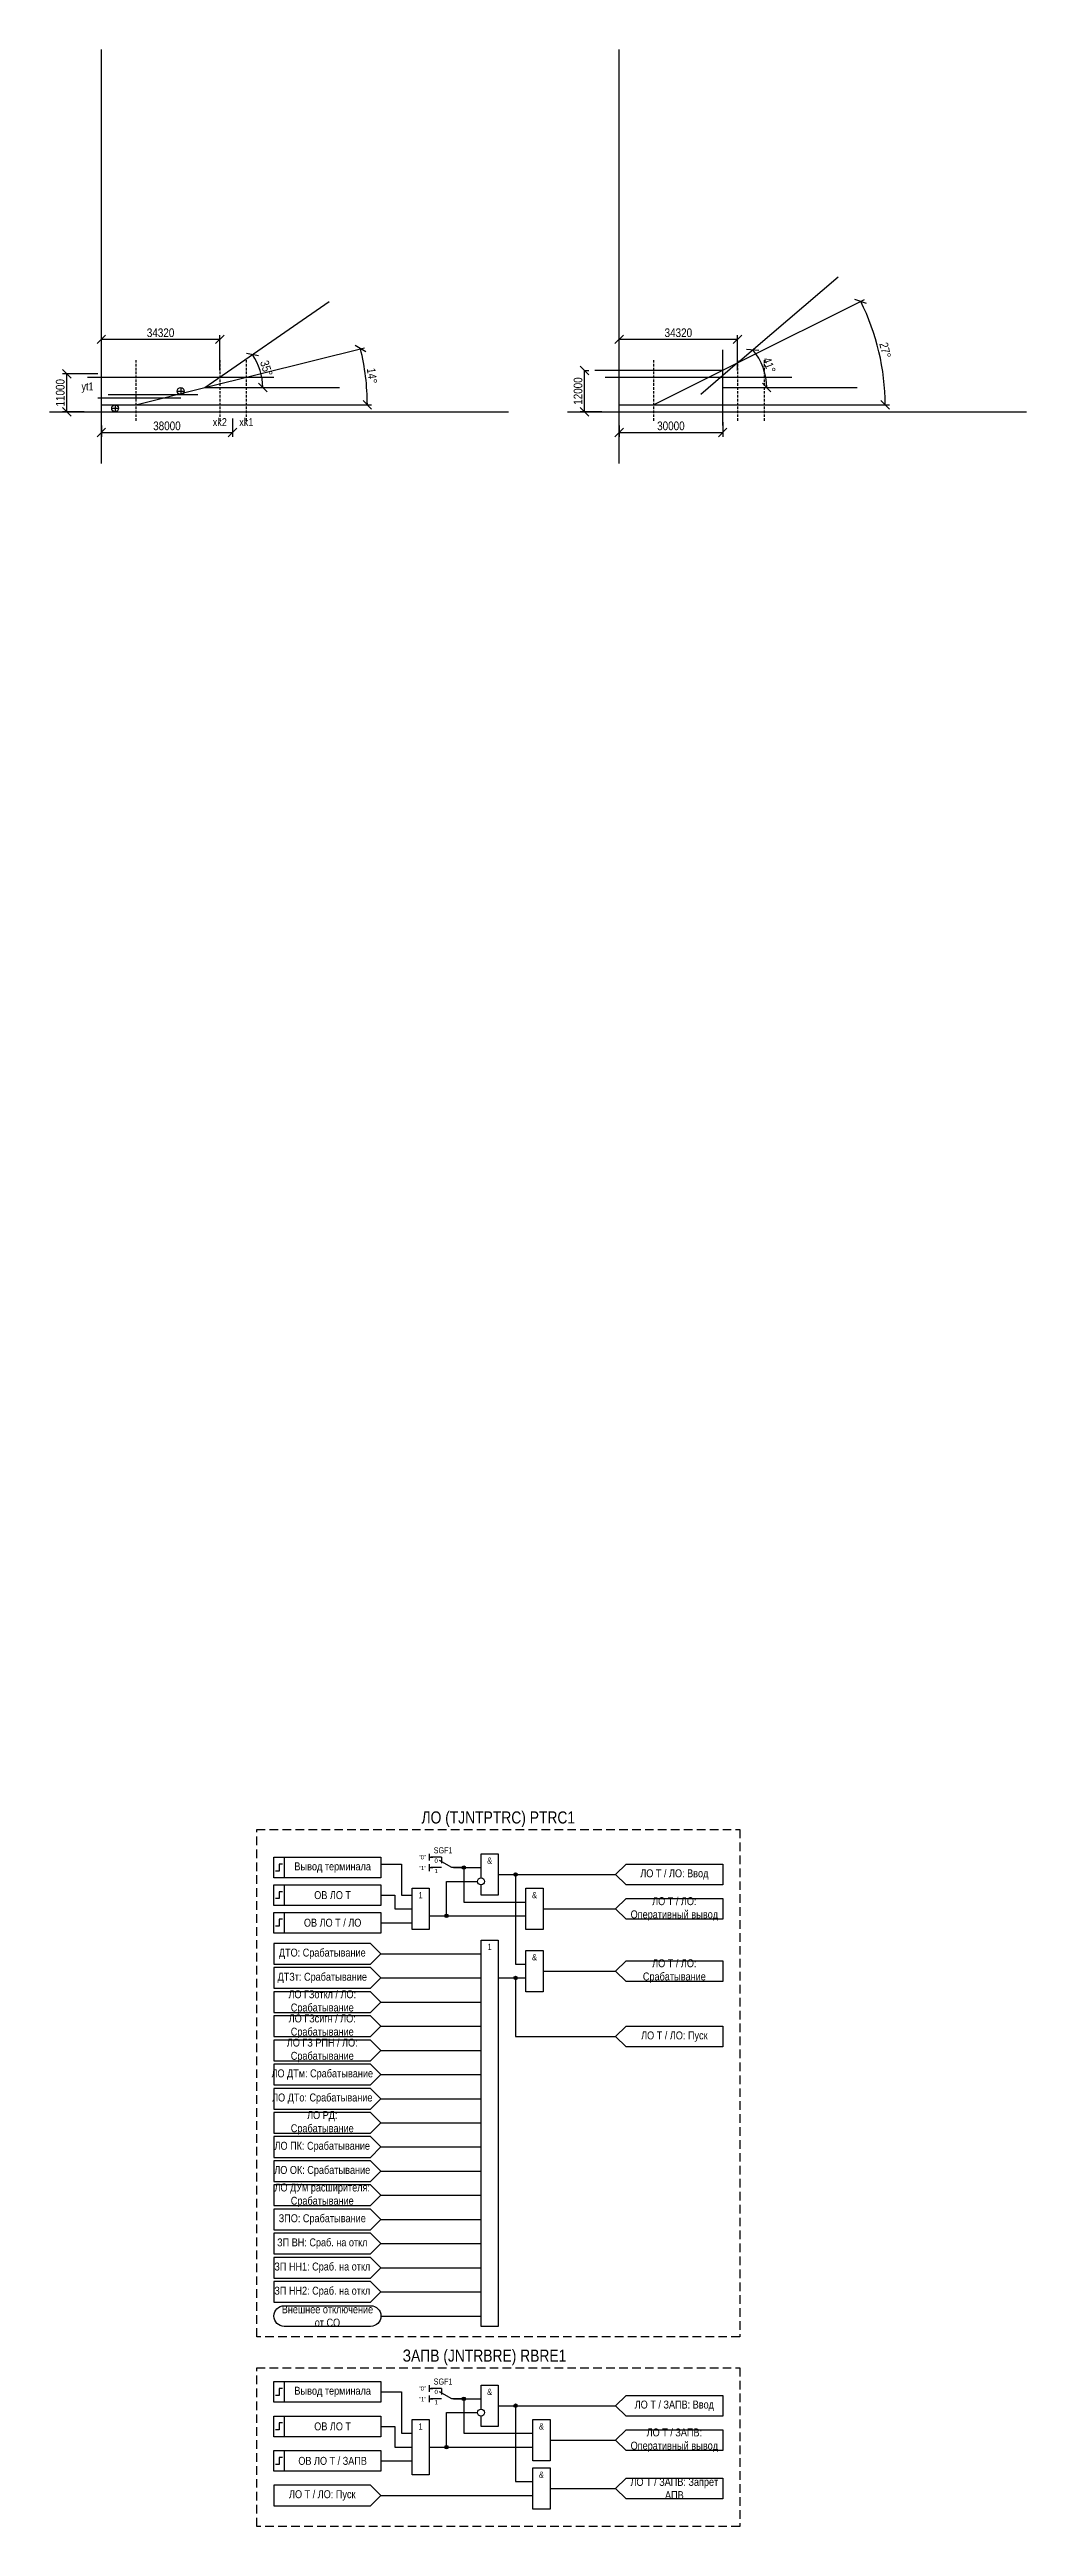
# Model space of a CAD drawing. Header units: millimetres. Extents: x 0 to 3543, y -1008 to 626.
# Drawn here: x 3260 to 3543, y -178 to 540 of the extents above; entities that cross this region are included whole.
import ezdxf
from ezdxf.enums import TextEntityAlignment as Align

# ---------------------------------------------------------------- set-up
doc = ezdxf.new("R2010")
doc.units = ezdxf.units.MM
doc.linetypes.add('штриховая2', pattern=[0.375, 0.25, -0.125])
doc.layers.add('TEXT', color=7, linetype='Continuous', lineweight=25)
doc.layers.add('Основная', color=7, linetype='Continuous')
doc.styles.add('2.5_Gost_RD', font='ARIALN.TTF', dxfattribs={"height": 2.5})
doc.styles.add('3.5_Gost_RD', font='ARIALN.TTF', dxfattribs={"height": 3.5})
doc.styles.add('Вывод', font='ARIALN.TTF', dxfattribs={"height": 2.5})
doc.styles.add('Компонент', font='ARIALN.TTF', dxfattribs={"height": 3.5})
doc.dimstyles.new('Gost_RD_1-1000', dxfattribs={"dimtxt": 2.5, "dimasz": 2.5, "dimexe": 1.25, "dimexo": 0, "dimtad": 1, "dimdec": 0, "dimlfac": 1000, "dimtxsty": '2.5_Gost_RD', "dimblk": 'OBLIQUE', "dimcen": 2.5, "dimadec": 0, "dimazin": 0, "dimtfac": 1, "dimtdec": 0, "dimtmove": 0, "dimatfit": 3, "dimfxl": 1, "dimarcsym": 0})

msp = doc.modelspace()

# ---------------------------------------------------------------- texts
at = {"color": 30, "ltscale": 100, "attachment_point": 5, "style": '3.5_Gost_RD'}
for s, insert, char_height, width in [('\\pt71.3;yt1', (3271, 442), 2.3, 250), ('\\pt71.3;xk2', (3309.32, 432), 2.3, 250), ('\\pt71.3;xk1', (3317, 432), 2.3, 250), ('ЛО (TJNTPTRC) {\\C6;PTRC1}', (3390, 27), 3.5, 140), ('ЗАПВ (JNTRBRE) {\\C6;RBRE1}', (3386, -129), 3.5, 140)]:
    msp.add_mtext(s, dxfattribs=dict(at, insert=insert, char_height=char_height, width=width))
at = {"color": 0, "ltscale": 100, "insert": (3342, 13), "char_height": 2.3, "width": 28, "attachment_point": 5, "style": '2.5_Gost_RD'}
msp.add_mtext('{\\C256;Вывод терминала}', dxfattribs=at)
at = {"ltscale": 100, "attachment_point": 5, "style": '2.5_Gost_RD'}
for s, insert, char_height, width in [('&', (3387.5, 15), 1.8, 5), ('1', (3367.5, 5), 1.8, 5), ('&', (3400.5, 5), 1.8, 5), ('1', (3387.5, -10), 1.8, 5), ('&', (3400.5, -13), 1.8, 5), ('ЛО ПК: Срабатывание', (3339, -68), 2.3, 26.231795), ('ЛО ОК: Срабатывание', (3339, -75), 2.3, 26.392539), ('ЛО ДУм расширителя: Срабатывание', (3339, -82), 2.3, 37.453684), ('ЗПО: Срабатывание', (3339, -89), 2.3, 28), ('Внешнее отключение от СО', (3340.5, -117), 2.3, 28.914254), ('Вывод терминала', (3342, -139), 2.3, 28), ('&', (3387.5, -139), 1.8, 5), ('1', (3367.5, -149), 1.8, 5), ('&', (3402.5, -149), 1.8, 5), ('&', (3402.5, -163), 1.8, 5)]:
    msp.add_mtext(s, dxfattribs=dict(at, insert=insert, char_height=char_height, width=width))
at = {"ltscale": 100, "char_height": 1.25, "attachment_point": 1, "style": '3.5_Gost_RD'}
for insert in [(3367, 13.4962), (3367, -140.5038)]:
    msp.add_mtext_dynamic_manual_height_columns('"1"', width=2, gutter_width=17.5, heights=[0], dxfattribs=dict(at, insert=insert))
at = {"layer": 'TEXT', "ltscale": 100, "char_height": 2.3, "width": 28, "attachment_point": 5, "style": '2.5_Gost_RD'}
for s, insert in [('ЛО Т / ЛО: Ввод', (3441, 11)), ('ОВ ЛО Т', (3342, 5)), ('ЛО Т / ЛО: Оперативный вывод', (3441, 1)), ('ЛО Т / ЛО: Срабатывание', (3441, -17)), ('ЛО ГЗоткл / ЛО: Срабатывание', (3339, -26)), ('ЛО ГЗсигн / ЛО: Срабатывание', (3339, -33)), ('ЛО Т / ЛО: Пуск', (3441, -36)), ('ЛО ГЗ РПН / ЛО: Срабатывание', (3339, -40)), ('ЗП ВН: Сраб. на откл', (3339, -96)), ('ЗП НН1: Сраб. на откл', (3339, -103)), ('ЗП НН2: Сраб. на откл', (3339, -110)), ('ЛО Т / ЗАПВ: Ввод', (3441, -143)), ('ОВ ЛО Т', (3342, -149)), ('ЛО Т / ЗАПВ: Оперативный вывод', (3441, -153)), ('ЛО Т / ЗАПВ: Запрет АПВ', (3441, -167)), ('ЛО Т / ЛО: Пуск', (3339, -169))]:
    msp.add_mtext(s, dxfattribs=dict(at, insert=insert))
at = {"layer": 'TEXT', "color": 0, "ltscale": 100, "char_height": 2.3, "attachment_point": 5, "style": '2.5_Gost_RD'}
for s, insert, width in [('{\\C256;ОВ ЛО Т / ЛО}', (3342, -3), 28), ('{\\C256;ЛО ДТм: Срабатывание}', (3339, -47), 28), ('{\\C256;ЛО ДТо: Срабатывание}', (3339, -54), 28), ('{\\C256;ЛО РД: Срабатывание}', (3339, -61), 24.790853)]:
    msp.add_mtext(s, dxfattribs=dict(at, insert=insert, width=width))
at = {"layer": 'Основная', "color": 0, "ltscale": 100, "char_height": 2.3, "width": 28, "attachment_point": 5, "style": '2.5_Gost_RD'}
for s, insert in [('{\\C256;ДТО: Срабатывание}', (3339, -12)), ('{\\C256;ДТЗт: Срабатывание}', (3339, -19)), ('{\\C256;ОВ ЛО Т / ЗАПВ}', (3342, -159))]:
    msp.add_mtext(s, dxfattribs=dict(at, insert=insert))

# ---------------------------------------------------------------- blocks, each defined once
blk = doc.blocks.new('_Oblique')
at = {"color": 0, "linetype": 'ByBlock', "lineweight": -2}
blk.add_line((-0.5, -0.5), (0.5, 0.5), dxfattribs=at)
blk = doc.blocks.new('*D1027')
at = {"color": 0, "lineweight": -2, "ltscale": 100, "transparency": 16777216}
for p, q in [((3305, 442), (3351.27, 453.57)), ((3285, 437), (3353.31, 437))]:
    blk.add_line(p, q, dxfattribs=at)
blk.add_arc((3285, 437), 67.06, 360, 14.03624, dxfattribs=at)
at = {"layer": 'Defpoints', "color": 0, "ltscale": 100, "transparency": 16777216}
for p in [(3305, 442), (3351.84, 442.47), (3275, 437), (3285, 437), (3285, 437)]:
    blk.add_point(p, dxfattribs=at)
at = {"color": 0, "lineweight": -2, "ltscale": 100, "transparency": 16777216, "xscale": 2.5, "yscale": 2.5, "zscale": 2.5}
for p, rotation in [((3350.06, 453.26), 104.0362434679265), ((3352.06, 437), 269.9999999999999)]:
    blk.add_blockref('_Oblique', p, dxfattribs=dict(at, rotation=rotation))
at = {"color": 0, "ltscale": 100, "transparency": 16777216, "insert": (3353.42, 445.42), "char_height": 2.5, "attachment_point": 5, "rotation": 277.01812, "style": '2.5_Gost_RD'}
blk.add_mtext('14°', dxfattribs=at)
blk = doc.blocks.new('*D1028')
at = {"color": 0, "lineweight": -2, "ltscale": 100, "transparency": 16777216}
blk.add_arc((3305, 442), 16.76, 0, 34.77783, dxfattribs=at)
at = {"layer": 'Defpoints', "color": 0, "ltscale": 100, "transparency": 16777216}
for p in [(3341, 467), (3321.42, 445.37), (3305, 442), (3305, 442), (3344, 442)]:
    blk.add_point(p, dxfattribs=at)
at = {"color": 0, "lineweight": -2, "ltscale": 100, "transparency": 16777216, "xscale": 2.5, "yscale": 2.5, "zscale": 2.5}
for p, rotation in [((3318.77, 451.56), 124.7778313663641), ((3321.76, 442), 270.0000000000001)]:
    blk.add_blockref('_Oblique', p, dxfattribs=dict(at, rotation=rotation))
at = {"color": 0, "ltscale": 100, "transparency": 16777216, "insert": (3322.81, 447.58), "char_height": 2.5, "attachment_point": 5, "rotation": 287.38892, "style": '2.5_Gost_RD'}
blk.add_mtext('35°', dxfattribs=at)
blk = doc.blocks.new('*D1029')
at = {"color": 0, "lineweight": -2, "ltscale": 100, "transparency": 16777216}
for p, q in [((3275, 431), (3275, 427.75)), ((3313, 433), (3313, 427.75)), ((3275, 429), (3313, 429))]:
    blk.add_line(p, q, dxfattribs=at)
at = {"layer": 'Defpoints', "color": 0, "ltscale": 100, "transparency": 16777216}
for p in [(3275, 431), (3313, 433), (3313, 429)]:
    blk.add_point(p, dxfattribs=at)
at = {"color": 0, "lineweight": -2, "ltscale": 100, "transparency": 16777216, "xscale": 2.5, "yscale": 2.5, "zscale": 2.5, "rotation": 180}
blk.add_blockref('_Oblique', (3275, 429), dxfattribs=at)
at = {"color": 0, "lineweight": -2, "ltscale": 100, "transparency": 16777216, "xscale": 2.5, "yscale": 2.5, "zscale": 2.5}
blk.add_blockref('_Oblique', (3313, 429), dxfattribs=at)
at = {"color": 0, "ltscale": 100, "transparency": 16777216, "insert": (3294, 430.9), "char_height": 2.5, "attachment_point": 5, "style": '2.5_Gost_RD'}
blk.add_mtext('38000', dxfattribs=at)
blk = doc.blocks.new('*D1030')
at = {"color": 0, "lineweight": -2, "ltscale": 100, "transparency": 16777216}
for p, q in [((3274, 446), (3263.75, 446)), ((3265, 435), (3265, 446)), ((3270, 435), (3263.75, 435))]:
    blk.add_line(p, q, dxfattribs=at)
at = {"layer": 'Defpoints', "color": 0, "ltscale": 100, "transparency": 16777216}
for p in [(3265, 446), (3274, 446), (3270, 435)]:
    blk.add_point(p, dxfattribs=at)
at = {"color": 0, "lineweight": -2, "ltscale": 100, "transparency": 16777216, "xscale": 2.5, "yscale": 2.5, "zscale": 2.5}
for p, rotation in [((3265, 446), 90), ((3265, 435), 270)]:
    blk.add_blockref('_Oblique', p, dxfattribs=dict(at, rotation=rotation))
at = {"color": 0, "ltscale": 100, "transparency": 16777216, "insert": (3263.1, 440.5), "char_height": 2.5, "attachment_point": 5, "rotation": 90, "style": '2.5_Gost_RD'}
blk.add_mtext('11000', dxfattribs=at)
blk = doc.blocks.new('*D1031')
at = {"color": 0, "lineweight": -2, "ltscale": 100, "transparency": 16777216}
for p, q in [((3275, 447), (3275, 457.25)), ((3275, 456), (3309.32, 456)), ((3309.32, 447), (3309.32, 457.25))]:
    blk.add_line(p, q, dxfattribs=at)
at = {"layer": 'Defpoints', "color": 0, "ltscale": 100, "transparency": 16777216}
for p in [(3309.32, 456), (3275, 447), (3309.32, 447)]:
    blk.add_point(p, dxfattribs=at)
at = {"color": 0, "lineweight": -2, "ltscale": 100, "transparency": 16777216, "xscale": 2.5, "yscale": 2.5, "zscale": 2.5, "rotation": 180}
blk.add_blockref('_Oblique', (3275, 456), dxfattribs=at)
at = {"color": 0, "lineweight": -2, "ltscale": 100, "transparency": 16777216, "xscale": 2.5, "yscale": 2.5, "zscale": 2.5}
blk.add_blockref('_Oblique', (3309.32, 456), dxfattribs=at)
at = {"color": 0, "ltscale": 100, "transparency": 16777216, "insert": (3292.16, 457.9), "char_height": 2.5, "attachment_point": 5, "style": '2.5_Gost_RD'}
blk.add_mtext('34320', dxfattribs=at)
blk = doc.blocks.new('*D1032')
at = {"color": 0, "lineweight": -2, "ltscale": 100, "transparency": 16777216}
for p, q in [((3459.32, 449.16), (3496.1, 467.55)), ((3435, 437), (3503.31, 437))]:
    blk.add_line(p, q, dxfattribs=at)
blk.add_arc((3435, 437), 67.06, 0, 26.56505, dxfattribs=at)
at = {"layer": 'Defpoints', "color": 0, "ltscale": 100, "transparency": 16777216}
for p in [(3459.32, 449.16), (3501.26, 447.32), (3425, 437), (3435, 437), (3435, 437)]:
    blk.add_point(p, dxfattribs=at)
at = {"color": 0, "lineweight": -2, "ltscale": 100, "transparency": 16777216, "xscale": 2.5, "yscale": 2.5, "zscale": 2.5}
for p, rotation in [((3494.98, 466.99), 116.5650511770777), ((3502.06, 437), 270.0000000000008)]:
    blk.add_blockref('_Oblique', p, dxfattribs=dict(at, rotation=rotation))
at = {"color": 0, "ltscale": 100, "transparency": 16777216, "insert": (3502.09, 452.84), "char_height": 2.5, "attachment_point": 5, "rotation": 283.28253, "style": '2.5_Gost_RD'}
blk.add_mtext('27°', dxfattribs=at)
blk = doc.blocks.new('*D1033')
at = {"color": 0, "lineweight": -2, "ltscale": 100, "transparency": 16777216}
blk.add_arc((3450.99, 442), 16.76, 360, 40.66851, dxfattribs=at)
at = {"layer": 'Defpoints', "color": 0, "ltscale": 100, "transparency": 16777216}
for p in [(3488.42, 474.16), (3459.32, 449.16), (3467.28, 445.93), (3455, 442), (3494, 442)]:
    blk.add_point(p, dxfattribs=at)
at = {"color": 0, "lineweight": -2, "ltscale": 100, "transparency": 16777216, "xscale": 2.5, "yscale": 2.5, "zscale": 2.5}
for p, rotation in [((3463.7, 452.92), 130.6685103931477), ((3467.75, 442), 269.9999999999999)]:
    blk.add_blockref('_Oblique', p, dxfattribs=dict(at, rotation=rotation))
at = {"color": 0, "ltscale": 100, "transparency": 16777216, "insert": (3468.47, 448.48), "char_height": 2.5, "attachment_point": 5, "rotation": 290.33426, "style": '2.5_Gost_RD'}
blk.add_mtext('41°', dxfattribs=at)
blk = doc.blocks.new('*D1034')
at = {"color": 0, "lineweight": -2, "ltscale": 100, "transparency": 16777216}
for p, q in [((3425, 431), (3425, 427.75)), ((3455, 432), (3455, 427.75)), ((3425, 429), (3455, 429))]:
    blk.add_line(p, q, dxfattribs=at)
at = {"layer": 'Defpoints', "color": 0, "ltscale": 100, "transparency": 16777216}
for p in [(3425, 431), (3455, 432), (3455, 429)]:
    blk.add_point(p, dxfattribs=at)
at = {"color": 0, "lineweight": -2, "ltscale": 100, "transparency": 16777216, "xscale": 2.5, "yscale": 2.5, "zscale": 2.5, "rotation": 180}
blk.add_blockref('_Oblique', (3425, 429), dxfattribs=at)
at = {"color": 0, "lineweight": -2, "ltscale": 100, "transparency": 16777216, "xscale": 2.5, "yscale": 2.5, "zscale": 2.5}
blk.add_blockref('_Oblique', (3455, 429), dxfattribs=at)
at = {"color": 0, "ltscale": 100, "transparency": 16777216, "insert": (3440, 430.9), "char_height": 2.5, "attachment_point": 5, "style": '2.5_Gost_RD'}
blk.add_mtext('30000', dxfattribs=at)
blk = doc.blocks.new('*D1035')
at = {"color": 0, "lineweight": -2, "ltscale": 100, "transparency": 16777216}
for p, q in [((3415, 447), (3416.25, 447)), ((3415, 435), (3415, 447)), ((3420, 435), (3413.75, 435))]:
    blk.add_line(p, q, dxfattribs=at)
at = {"layer": 'Defpoints', "color": 0, "ltscale": 100, "transparency": 16777216}
for p in [(3415, 447), (3415, 447), (3420, 435)]:
    blk.add_point(p, dxfattribs=at)
at = {"color": 0, "lineweight": -2, "ltscale": 100, "transparency": 16777216, "xscale": 2.5, "yscale": 2.5, "zscale": 2.5}
for p, rotation in [((3415, 447), 90), ((3415, 435), 270)]:
    blk.add_blockref('_Oblique', p, dxfattribs=dict(at, rotation=rotation))
at = {"color": 0, "ltscale": 100, "transparency": 16777216, "insert": (3413.1, 441), "char_height": 2.5, "attachment_point": 5, "rotation": 90, "style": '2.5_Gost_RD'}
blk.add_mtext('12000', dxfattribs=at)
blk = doc.blocks.new('*D1036')
at = {"color": 0, "lineweight": -2, "ltscale": 100, "transparency": 16777216}
for p, q in [((3425, 447), (3425, 457.25)), ((3425, 456), (3459.32, 456)), ((3459.32, 447), (3459.32, 457.25))]:
    blk.add_line(p, q, dxfattribs=at)
at = {"layer": 'Defpoints', "color": 0, "ltscale": 100, "transparency": 16777216}
for p in [(3459.32, 456), (3425, 447), (3459.32, 447)]:
    blk.add_point(p, dxfattribs=at)
at = {"color": 0, "lineweight": -2, "ltscale": 100, "transparency": 16777216, "xscale": 2.5, "yscale": 2.5, "zscale": 2.5, "rotation": 180}
blk.add_blockref('_Oblique', (3425, 456), dxfattribs=at)
at = {"color": 0, "lineweight": -2, "ltscale": 100, "transparency": 16777216, "xscale": 2.5, "yscale": 2.5, "zscale": 2.5}
blk.add_blockref('_Oblique', (3459.32, 456), dxfattribs=at)
at = {"color": 0, "ltscale": 100, "transparency": 16777216, "insert": (3442.16, 457.9), "char_height": 2.5, "attachment_point": 5, "style": '2.5_Gost_RD'}
blk.add_mtext('34320', dxfattribs=at)
blk = doc.blocks.new('*U958')
at = {"layer": 'Основная', "color": 0}
blk.add_line((0, 0), (7, 4), dxfattribs=at)
at = {"layer": 'Основная', "ltscale": 0.35}
blk.add_line((6, 6), (6, 2.5), dxfattribs=at)
blk = doc.blocks.new('*U985')
at = {"layer": 'Основная', "color": 0}
for p, q in [((-3, 6), (-9, 6)), ((-3, 0), (-9, 0)), ((9, 0), (3, 0))]:
    blk.add_line(p, q, dxfattribs=at)
at = {"layer": 'Основная', "ltscale": 0.25, "xscale": -1}
blk.add_blockref('*U958', (3, 0), dxfattribs=at)
at = {"layer": 'Основная'}
for tag, height, style, p in [('В1', 2.5, 'Вывод', (-14, 6)), ('В2', 2.5, 'Вывод', (-6, 4)), ('ОУ', 3.5, 'Компонент', (-2, 10)), ('В3', 2.5, 'Вывод', (-6, -2))]:
    blk.add_attdef(tag, text='', height=height, dxfattribs=dict(at, style=style)).set_placement(p, align=Align.MIDDLE_CENTER)
blk = doc.blocks.new('Точка')
at = {"ltscale": 100}
h = blk.add_hatch(color=256, dxfattribs=at)
h.dxf.hatch_style = 1
edge = h.paths.add_edge_path()
edge.add_arc((0, 0), 0.5, 0, 360)
blk.add_circle((0, 0), 0.5, dxfattribs=at)

# ---------------------------------------------------------------- dimensions: what is measured, and where the dimension line sits
at = {"ltscale": 100}
for base, line1, line2, picture, middle in [((3467.2825, 445.9292), ((3455, 442), (3494, 442)), ((3459.32, 449.16), (3488.4175, 474.16)), '*D1033', (3468.4678, 448.4784)), ((3321.4211, 445.3686), ((3305, 442), (3344, 442)), ((3305, 442), (3341, 467)), '*D1028', (3322.8115, 447.578)), ((3501.2595, 447.3227), ((3425, 437), (3435, 437)), ((3435, 437), (3459.32, 449.16)), '*D1032', (3502.0947, 452.8389)), ((3351.8353, 442.4699), ((3275, 437), (3285, 437)), ((3285, 437), (3305, 442)), '*D1027', (3353.4224, 445.4232))]:
    dim = msp.add_angular_dim_2l(base=base, line1=line1, line2=line2, dimstyle='Gost_RD_1-1000', override={"dimscale": 0}, dxfattribs=at)
    dim.commit()
    dim.dimension.update_dxf_attribs({"geometry": picture, "text_midpoint": middle})
for base, p1, p2, picture, middle in [((3309.32, 456), (3275, 447), (3309.32, 447), '*D1031', (3292.16, 457.9014)), ((3459.32, 456), (3425, 447), (3459.32, 447), '*D1036', (3442.16, 457.9014)), ((3313, 429), (3275, 431), (3313, 433), '*D1029', (3294, 430.9014)), ((3455, 429), (3425, 431), (3455, 432), '*D1034', (3440, 430.9014))]:
    dim = msp.add_linear_dim(base=base, p1=p1, p2=p2, dimstyle='Gost_RD_1-1000', dxfattribs=at)
    dim.commit()
    dim.dimension.update_dxf_attribs({"geometry": picture, "text_midpoint": middle})
for base, p1, p2, picture, middle in [((3265, 446), (3270, 435), (3274, 446), '*D1030', (3263.0986, 440.5)), ((3415, 447), (3420, 435), (3415, 447), '*D1035', (3413.0986, 441))]:
    dim = msp.add_linear_dim(base=base, p1=p1, p2=p2, angle=90, dimstyle='Gost_RD_1-1000', dxfattribs=at)
    dim.commit()
    dim.dimension.update_dxf_attribs({"geometry": picture, "text_midpoint": middle})

# ---------------------------------------------------------------- linework, layer by layer
at = {"ltscale": 100}
for p, q in [((3275, 420), (3275, 540)), ((3425, 420), (3425, 540)), ((3455, 431), (3455, 453)), ((3455, 447), (3418, 447)), ((3459.32, 449.16), (3448.7066, 440.0411)), ((3274, 439), (3298, 439)), ((3277, 440), (3303, 440)), ((3297, 441), (3299, 441)), ((3298, 442), (3298, 440)), ((3305, 442), (3344, 442)), ((3455, 442), (3494, 442)), ((3260, 435), (3393, 435)), ((3278, 436), (3280, 436)), ((3279, 437), (3279, 435)), ((3410, 435), (3543, 435)), ((3370, 17), (3370, 15)), ((3370, 16), (3371, 16)), ((3370, 14), (3370, 12)), ((3370, 13), (3371, 13)), ((3427, -14), (3424, -17)), ((3390, -19), (3398, -19)), ((3395, -19), (3395, -36)), ((3424, -17), (3427, -20)), ((3427, -33), (3424, -36)), ((3424, -36), (3427, -39)), ((3370, -137), (3370, -139)), ((3370, -138), (3371, -138)), ((3370, -140), (3370, -142)), ((3370, -141), (3371, -141)), ((3427, -164), (3424, -167)), ((3424, -167), (3427, -170))]:
    msp.add_line(p, q, dxfattribs=at)
at = {"color": 4, "lineweight": 30, "ltscale": 100}
for p, q in [((3459.32, 449.16), (3488.4175, 474.16)), ((3305, 442), (3341, 467)), ((3435, 437), (3459.32, 449.16)), ((3285, 437), (3305, 442)), ((3275, 437), (3285, 437)), ((3425, 437), (3435, 437))]:
    msp.add_line(p, q, dxfattribs=at)
at = {"linetype": 'штриховая2', "ltscale": 3}
for p, q in [((3285, 450), (3285, 432)), ((3309.32, 450), (3309.32, 432)), ((3317, 450), (3317, 432)), ((3435, 450), (3435, 432)), ((3459.32, 450), (3459.32, 432)), ((3467, 450), (3467, 432))]:
    msp.add_line(p, q, dxfattribs=at)
at = {"color": 1, "lineweight": 30, "ltscale": 100}
for p, q in [((3271, 445), (3325, 445)), ((3421, 445), (3475, 445))]:
    msp.add_line(p, q, dxfattribs=at)
at = {"linetype": 'штриховая2', "ltscale": 10}
for points in [[(3320, 24), (3460, 24), (3460, -123), (3320, -123)], [(3320, -132), (3460, -132), (3460, -178), (3320, -178)]]:
    msp.add_lwpolyline(points, close=True, dxfattribs=at)
at = {"ltscale": 100}
for points in [[(3325, 16), (3356, 16), (3356, 10), (3325, 10)], [(3325, 16), (3328, 16), (3328, 10), (3325, 10)], [(3325, 8), (3356, 8), (3356, 2), (3325, 2)], [(3325, 8), (3328, 8), (3328, 2), (3325, 2)], [(3325, 0), (3328, 0), (3328, -6), (3325, -6)], [(3325, 0), (3356, 0), (3356, -6), (3325, -6)], [(3365, 7), (3370, 7), (3370, -5), (3365, -5)], [(3398, 7), (3403, 7), (3403, -5), (3398, -5)], [(3398, -11), (3403, -11), (3403, -23), (3398, -23)], [(3325, -136), (3328, -136), (3328, -142), (3325, -142)], [(3325, -136), (3356, -136), (3356, -142), (3325, -142)], [(3325, -146), (3328, -146), (3328, -152), (3325, -152)], [(3325, -146), (3356, -146), (3356, -152), (3325, -152)], [(3365, -147), (3370, -147), (3370, -163), (3365, -163)], [(3400, -147), (3405, -147), (3405, -159), (3400, -159)], [(3325, -156), (3328, -156), (3328, -162), (3325, -162)], [(3325, -156), (3356, -156), (3356, -162), (3325, -162)], [(3400, -161), (3405, -161), (3405, -173), (3400, -173)]]:
    msp.add_lwpolyline(points, close=True, dxfattribs=at)
for points in [[(3385, 10), (3385, 17), (3390, 17), (3390, 5), (3385, 5), (3385, 8)], [(3356, 14), (3362, 14), (3362, 5), (3365, 5)], [(3370, -1), (3375, -1), (3375, 9), (3384, 9)], [(3377, 13), (3385, 13)], [(3377, 13), (3380, 13), (3380, 3), (3398, 3)], [(3390, 11), (3424, 11)], [(3390, 11), (3395, 11), (3395, -15), (3398, -15)], [(3424, 11), (3427, 14), (3455, 14), (3455, 8), (3427, 8), (3424, 11)], [(3356, 5), (3360, 5), (3360, 1), (3365, 1)], [(3403, 1), (3424, 1)], [(3424, 1), (3427, 4), (3455, 4), (3455, -2), (3427, -2), (3424, 1)], [(3356, -3), (3365, -3)], [(3370, -1), (3398, -1)], [(3356, -12), (3353, -9), (3325, -9), (3325, -15), (3353, -15), (3356, -12)], [(3356, -12), (3385, -12)], [(3385, -54), (3385, -8), (3390, -8), (3390, -120), (3385, -120), (3385, -54)], [(3424, -17), (3427, -14), (3455, -14), (3455, -20), (3427, -20), (3424, -17)], [(3356, -19), (3353, -16), (3325, -16), (3325, -22), (3353, -22), (3356, -19)], [(3356, -19), (3385, -19)], [(3403, -17), (3424, -17)], [(3356, -26), (3353, -23), (3325, -23), (3325, -29), (3353, -29), (3356, -26)], [(3356, -26), (3385, -26)], [(3356, -33), (3353, -30), (3325, -30), (3325, -36), (3353, -36), (3356, -33)], [(3356, -33), (3385, -33)], [(3424, -36), (3427, -33), (3455, -33), (3455, -39), (3427, -39), (3424, -36)], [(3356, -40), (3353, -37), (3325, -37), (3325, -43), (3353, -43), (3356, -40)], [(3356, -40), (3385, -40)], [(3395, -36), (3424, -36)], [(3356, -47), (3353, -44), (3325, -44), (3325, -50), (3353, -50), (3356, -47)], [(3356, -47), (3385, -47)], [(3356, -54), (3353, -51), (3325, -51), (3325, -57), (3353, -57), (3356, -54)], [(3356, -54), (3385, -54)], [(3356, -61), (3353, -58), (3325, -58), (3325, -64), (3353, -64), (3356, -61)], [(3356, -61), (3385, -61)], [(3356, -68), (3353, -65), (3325, -65), (3325, -71), (3353, -71), (3356, -68)], [(3356, -68), (3385, -68)], [(3356, -75), (3353, -72), (3325, -72), (3325, -78), (3353, -78), (3356, -75)], [(3356, -75), (3385, -75)], [(3356, -82), (3353, -79), (3325, -79), (3325, -85), (3353, -85), (3356, -82)], [(3356, -89), (3353, -86), (3325, -86), (3325, -92), (3353, -92), (3356, -89)], [(3356, -82), (3385, -82)], [(3356, -96), (3353, -93), (3325, -93), (3325, -99), (3353, -99), (3356, -96)], [(3356, -89), (3385, -89)], [(3356, -103), (3353, -100), (3325, -100), (3325, -106), (3353, -106), (3356, -103)], [(3356, -96), (3385, -96)], [(3356, -110), (3353, -107), (3325, -107), (3325, -113), (3353, -113), (3356, -110)], [(3356, -103), (3385, -103)], [(3356, -110), (3385, -110)], [(3356, -117), (3385, -117)], [(3356, -139), (3362, -139), (3362, -151), (3365, -151)], [(3377, -141), (3385, -141)], [(3377, -141), (3380, -141), (3380, -151), (3400, -151)], [(3385, -144), (3385, -137), (3390, -137), (3390, -149), (3385, -149), (3385, -146)], [(3390, -143), (3424, -143)], [(3390, -143), (3395, -143), (3395, -165), (3400, -165)], [(3424, -143), (3427, -140), (3455, -140), (3455, -146), (3427, -146), (3424, -143)], [(3356, -149), (3360, -149), (3360, -155), (3365, -155)], [(3370, -155), (3375, -155), (3375, -145), (3384, -145)], [(3424, -153), (3427, -150), (3455, -150), (3455, -156), (3427, -156), (3424, -153)], [(3370, -155), (3400, -155)], [(3405, -153), (3424, -153)], [(3356, -159), (3365, -159)], [(3424, -167), (3427, -164), (3455, -164), (3455, -170), (3427, -170), (3424, -167)], [(3356, -169), (3353, -166), (3325, -166), (3325, -172), (3353, -172), (3356, -169)], [(3356, -169), (3400, -169)], [(3405, -167), (3424, -167)]]:
    msp.add_lwpolyline(points, dxfattribs=at)
at = {"lineweight": 30, "ltscale": 100}
for points in [[(3327.5, 14), (3326.5, 14), (3326.5, 12), (3325.5, 12)], [(3327.5, 6), (3326.5, 6), (3326.5, 4), (3325.5, 4)], [(3327.5, -2), (3326.5, -2), (3326.5, -4), (3325.5, -4)], [(3327.5, -138), (3326.5, -138), (3326.5, -140), (3325.5, -140)], [(3327.5, -148), (3326.5, -148), (3326.5, -150), (3325.5, -150)], [(3327.5, -158), (3326.5, -158), (3326.5, -160), (3325.5, -160)]]:
    msp.add_lwpolyline(points, dxfattribs=at)
at = {"ltscale": 100}
msp.add_lwpolyline([(3328, -120, -1), (3328, -114), (3353, -114, -1), (3353, -120)], format="xyb", close=True, dxfattribs=at)
for centre in [(3298, 441), (3279, 436)]:
    msp.add_circle(centre, 1, dxfattribs=at)
for centre in [(3385, 9), (3385, -145)]:
    msp.add_circle(centre, 1)

# ---------------------------------------------------------------- block references
for p in [(3380, 13), (3395, 11), (3375, -1), (3395, -19), (3380, -141), (3395, -143), (3375, -155)]:
    msp.add_blockref('Точка', p, dxfattribs=at)
at = {"layer": 'Основная', "ltscale": 0.25, "xscale": 0.5, "yscale": 0.5, "zscale": 0.5}
for p in [(3375, 13), (3375, -141)]:
    msp.add_blockref('*U985', p, dxfattribs=at).add_auto_attribs({'ОУ': 'SGF1', 'В1': '"0"', 'В2': '0', 'В3': '1'})

msp.set_redraw_order([(e.dxf.handle, doc.entitydb.next_handle()) for e in msp.query("TEXT MTEXT ATTDEF DIMENSION ARC_DIMENSION")])  # texts and dimensions are drawn at this point

doc.saveas('drawing.dxf')
